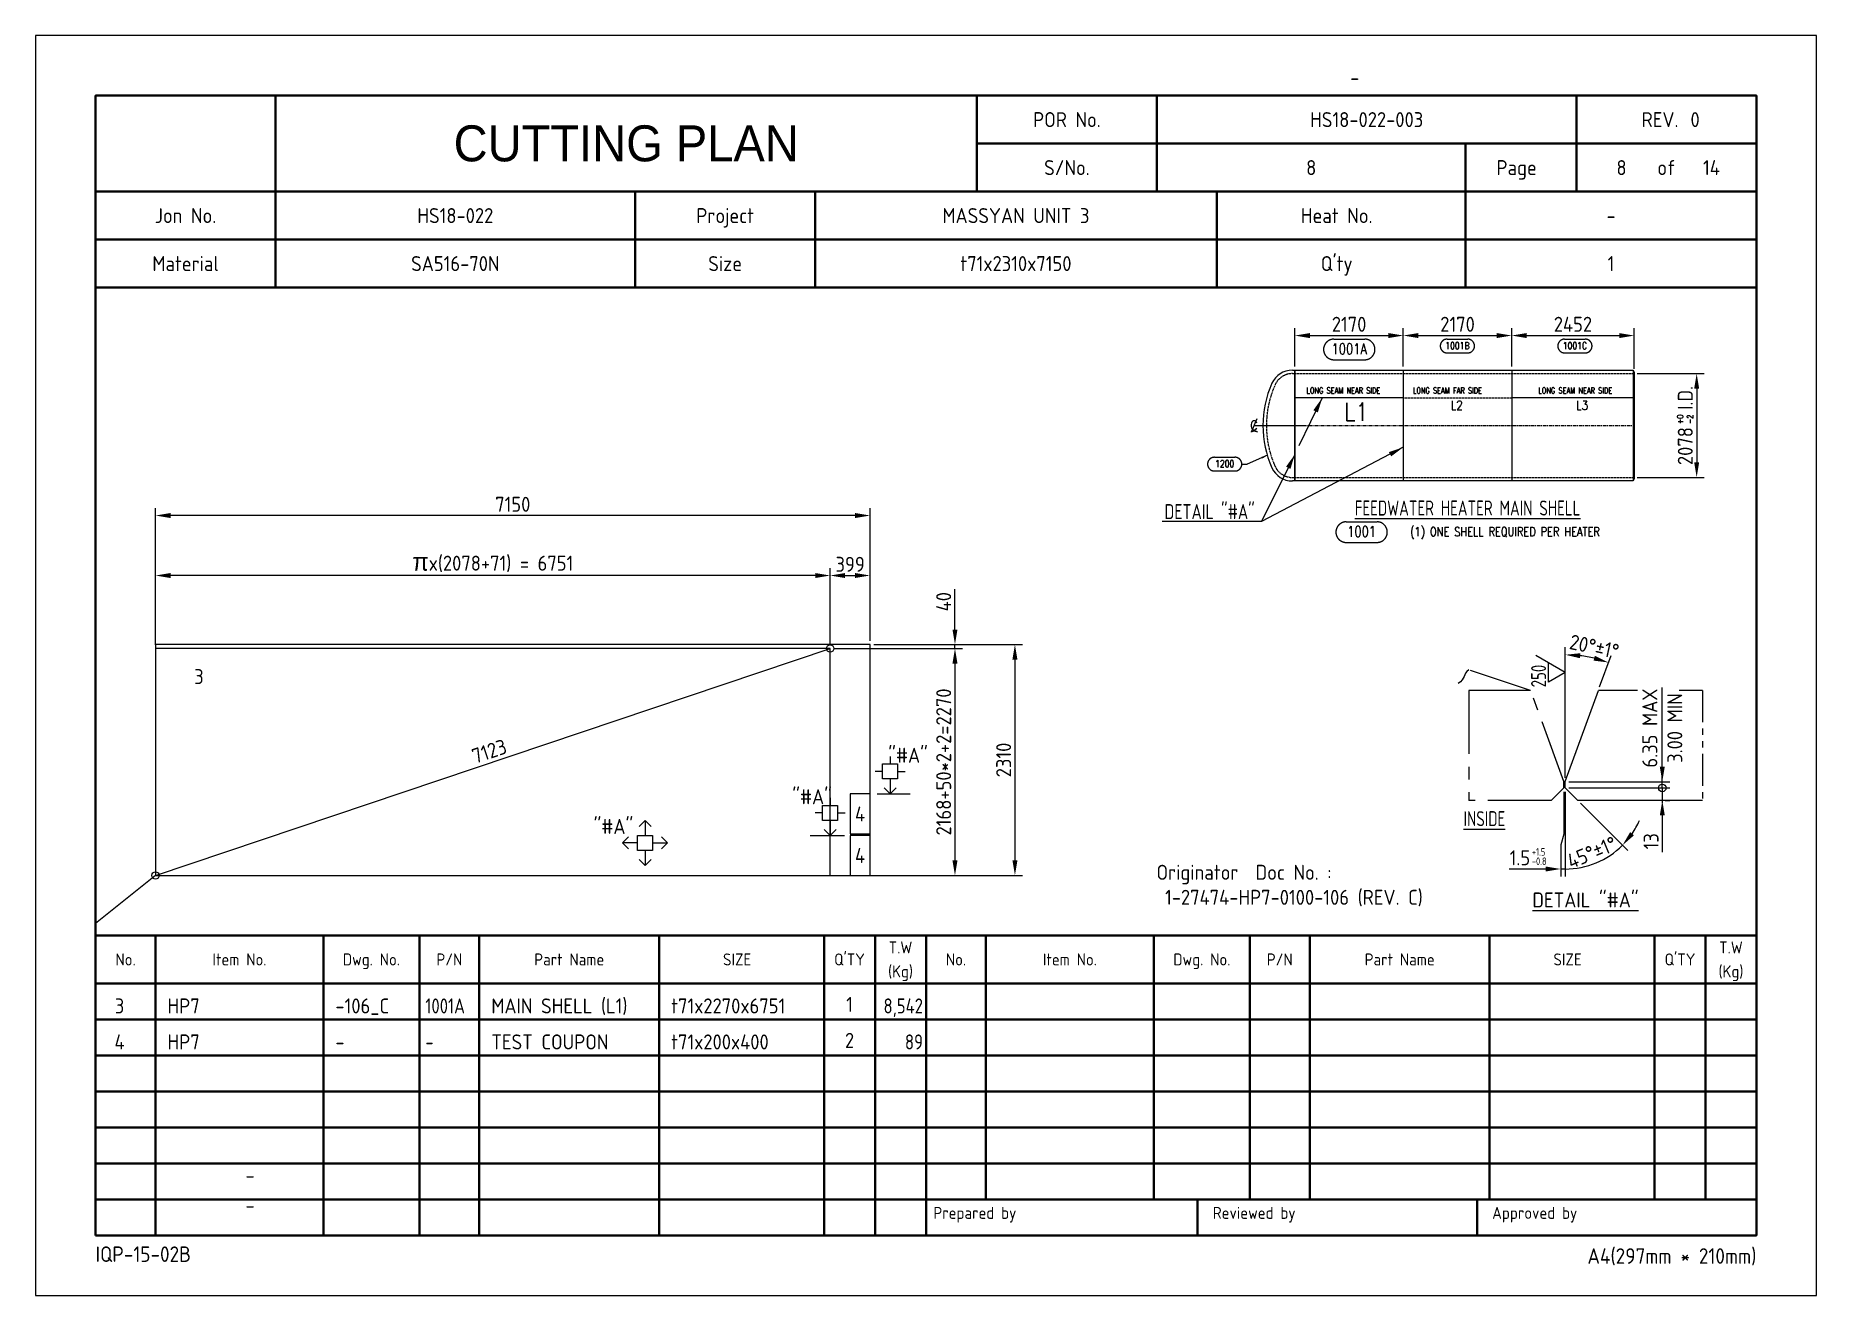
# Model space of a CAD drawing. Header units: millimetres. Extents: x -47360 to 661737, y -45870 to 354580.
# Drawn here: x 40000 to 57820, y 60000 to 72600 of the extents above; entities that cross this region are included whole.
import ezdxf
from ezdxf.enums import TextEntityAlignment as Align

# ---------------------------------------------------------------- set-up
doc = ezdxf.new("R2010")
doc.units = ezdxf.units.MM
doc.header["$LTSCALE"] = 10
for name, pattern in [('CENTER', [2, 1.25, -0.25, 0.25, -0.25]), ('CONT', [1, 1, 0]), ('DASHED', [0.75, 0.5, -0.25]), ('PHANTOM', [63.5, 31.75, -6.35, 6.35, -6.35, 6.35, -6.35])]:
    doc.linetypes.add(name, pattern=pattern)
for name, color, linetype in [('03_1  071x6751.28261256447x2270', 7, 'Continuous'), ('04_6  071x400x200', 7, 'Continuous'), ('11', 2, 'Continuous'), ('12', 1, 'CENTER'), ('12_Ejes principales', 1, 'CENTER'), ('13', 4, 'PHANTOM'), ('14', 3, 'DASHED'), ('15', 7, 'Continuous'), ('GEN-ANN', 7, 'CONT'), ('GEN-TXT', 7, 'CONT'), ('N08_1  071x7150x2310', 7, 'Continuous'), ('T', 2, 'Continuous')]:
    doc.layers.add(name, color=color, linetype=linetype)
doc.layers.add('PAGE', color=9, linetype='Continuous', plot=False)
doc.layers.add('TITLE', color=15, linetype='Continuous', lineweight=40)
doc.styles.add('FRACTION', font='romans.shx', dxfattribs={"bigfont": 'FRACTION.shx'})
doc.styles.add('SIMPLEX', font='romans.shx', dxfattribs={"width": 0.8})
doc.styles.get("Standard").update_dxf_attribs({"font": 'isocp2.shx', "bigfont": 'whgtxt.shx'})
doc.dimstyles.new('ISO-25', dxfattribs={"dimscale": 60, "dimtxt": 2.5, "dimasz": 2.5, "dimexe": 1.25, "dimexo": 0.625, "dimtad": 1, "dimdec": 0, "dimdsep": 46, "dimtxsty": 'Standard', "dimcen": 2.5, "dimclrt": 2, "dimadec": 0, "dimazin": 0, "dimtfac": 1, "dimtdec": 0, "dimtmove": 0, "dimatfit": 3, "dimfxl": 1, "dimarcsym": 0})
doc.dimstyles.new('ISO-25 x2', dxfattribs={"dimscale": 60, "dimtxt": 2.5, "dimasz": 2.5, "dimexe": 1.25, "dimexo": 0.625, "dimtad": 1, "dimdec": 0, "dimlfac": 2, "dimdsep": 46, "dimtxsty": 'Standard', "dimcen": 2.5, "dimclrt": 2, "dimadec": 0, "dimazin": 0, "dimtfac": 1, "dimtdec": 0, "dimtmove": 0, "dimatfit": 3, "dimfxl": 1, "dimarcsym": 0})
doc.dimstyles.get("Standard").update_dxf_attribs({"dimtxt": 1, "dimasz": 1, "dimexe": 1, "dimexo": 1, "dimgap": 1, "dimtad": 1, "dimtxsty": 'Standard', "dimcen": 2.5, "dimadec": 0, "dimazin": 0, "dimtfac": 1, "dimtmove": 0, "dimatfit": 3, "dimfxl": 1, "dimarcsym": 0})

msp = doc.modelspace()

# ---------------------------------------------------------------- texts
at = {"color": 2}
for s, height, width, p in [('DETAIL "#A"', 150, 0.85, (51296.15, 67764.22)), ('%%UFEEDWATER HEATER MAIN SHELL', 150, 0.8, (53200, 67800)), ('+1.5', 75, 0.8, (54972.74, 64398.07)), ('-0.8', 75, 0.8, (54972.74, 64304.8))]:
    msp.add_text(s, height=height, dxfattribs=dict(at, width=width)).set_placement(p)
at = {"color": 2, "width": 0.8}
msp.add_text('250', height=150, rotation=90, dxfattribs=at).set_placement((55115.22, 66081.86))
msp.add_text('%%UINSIDE', height=150, dxfattribs=at).set_placement((54498.06, 64768.1), align=Align.MIDDLE_CENTER)
at = {"color": 2}
msp.add_text('%%UDETAIL "#A"', height=150, dxfattribs=at).set_placement((54978.06, 63879.86))
at = {"color": 2, "char_height": 150, "attachment_point": 5}
for s, insert, rotation in [('6.35 MAX\\P3.00 MIN', (56278.41, 65673.99), 90), ('45°%%P1%%D', (55573.65, 64430.13), 22.5)]:
    msp.add_mtext(s, dxfattribs=dict(at, insert=insert, rotation=rotation))
at = {"color": 2, "insert": (54853.49, 64377.01), "char_height": 150, "attachment_point": 5}
msp.add_mtext('1.5', dxfattribs=at)
at = {"layer": '11', "color": 3, "style": 'SIMPLEX', "width": 0.85}
msp.add_text('L1', height=180, dxfattribs=at).set_placement((53095.91, 68747.84, 70960545.69))
at = {"layer": '11', "style": 'SIMPLEX', "width": 0.85}
for s, p in [('L2', (54161.1, 68857.52, 70960545.69)), ('L3', (55415.28, 68857.52, 70960545.69))]:
    msp.add_text(s, height=90, dxfattribs=at).set_placement(p)
at = {"layer": '15', "style": 'SIMPLEX', "width": 0.8}
for s, p in [('LONG SEAM NEAR SIDE', (52717.12, 69020.66, 70960545.69)), ('LONG SEAM FAR SIDE', (53782.31, 69020.66, 70960545.69)), ('LONG SEAM NEAR SIDE', (55037.5, 69020.66, 70960545.69))]:
    msp.add_text(s, height=60, dxfattribs=at).set_placement(p)
for s, p in [('+0', (56486.87, 68715.04)), ('-2', (56586.87, 68715.04))]:
    msp.add_text(s, height=60, rotation=90, dxfattribs=at).set_placement(p)
at = {"layer": '15', "color": 2, "style": 'SIMPLEX', "width": 0.8}
msp.add_text('(1) ONE SHELL REQUIRED PER HEATER', height=90, dxfattribs=at).set_placement((54703.66, 67638.7, -70960545.69), align=Align.MIDDLE_CENTER)
at = {"layer": 'T'}
for s, p in [('3', (41634.58, 66114.23)), ('3', (40840, 62820)), ('4', (40840, 62460))]:
    msp.add_text(s, height=150, dxfattribs=at).set_placement(p, align=Align.CENTER)
for s, p in [('"#A"', (48730.19, 65402)), ('"#A"', (47769.81, 64987)), ('4', (48250, 64815)), ('"#A"', (45781.8, 64689.9)), ('4', (48250, 64400))]:
    msp.add_text(s, height=150, dxfattribs=at).set_placement(p, align=Align.MIDDLE_CENTER)
for s, p in [('HP7', (41320, 62820)), ('-106_C', (43000, 62820)), ('MAIN SHELL (L1)', (44560, 62820)), ('t71x2270x6751', (46360, 62820)), ('HP7', (41320, 62460)), ('TEST COUPON', (44560, 62460)), ('t71x200x400', (46360, 62460)), ('-', (43000, 62460))]:
    msp.add_text(s, height=150, dxfattribs=at).set_placement(p)
at = {"layer": 'T', "width": 0.9}
for s, p in [('1001A', (43900, 62820)), ('-', (43900, 62460))]:
    msp.add_text(s, height=150, dxfattribs=at).set_placement(p)
at = {"layer": 'T'}
for s, p in [('1', (48145, 62910)), ('2', (48145, 62550))]:
    msp.add_text(s, height=150, dxfattribs=at).set_placement(p, align=Align.MIDDLE)
at = {"layer": 'T', "width": 0.9}
for s, p in [('8,542', (48880, 62820)), ('89', (48880, 62460))]:
    msp.add_text(s, height=150, dxfattribs=at).set_placement(p, align=Align.RIGHT)
at = {"layer": 'T', "insert": (51216.31, 64306.42), "char_height": 150, "width": 3304.3281, "attachment_point": 1}
msp.add_mtext('Originator  Doc No. : \\P 1-27474-HP7-0100-106 (REV. C)', dxfattribs=at)

# ---------------------------------------------------------------- blocks, each defined once
blk = doc.blocks.new('CP00')
at = {"layer": 'PAGE'}
blk.add_line((20, 70), (10, 62), dxfattribs=at)
blk.add_lwpolyline([(0, 0), (297, 0), (297, 210), (0, 210)], close=True, dxfattribs=at)
at = {"layer": 'TITLE'}
for p, q in [((40, 184), (40, 200)), ((157, 184), (157, 200)), ((10, 184), (287, 184)), ((10, 168), (287, 168)), ((10, 60), (287, 60)), ((148.5, 16), (287, 16))]:
    blk.add_line(p, q, dxfattribs=at)
at = {"layer": 'TITLE', "color": 8}
for p, q in [((187, 184), (187, 200)), ((257, 184), (257, 192)), ((40, 168), (40, 184)), ((130, 168), (130, 184)), ((238.5, 168), (238.5, 184)), ((10, 176), (287, 176)), ((20, 10), (20, 60)), ((48, 10), (48, 60)), ((64, 10), (64, 60)), ((74, 10), (74, 60)), ((104, 10), (104, 60)), ((131.5, 10), (131.5, 60)), ((140, 10), (140, 60)), ((158.5, 16), (158.5, 60)), ((186.5, 16), (186.5, 60)), ((202.5, 16), (202.5, 60)), ((212.5, 16), (212.5, 60)), ((242.5, 16), (242.5, 60)), ((270, 16), (270, 60)), ((278.5, 16), (278.5, 60)), ((10, 52), (287, 52)), ((10, 46), (287, 46)), ((10, 40), (287, 40)), ((10, 34), (287, 34)), ((10, 28), (287, 28)), ((10, 22), (287, 22)), ((10, 16), (148.5, 16)), ((193.8, 16), (193.8, 10)), ((240.4, 16), (240.4, 10))]:
    blk.add_line(p, q, dxfattribs=at)
at = {"layer": 'TITLE', "color": 9}
for p, q in [((257, 192), (257, 200)), ((157, 192), (287, 192)), ((238.5, 184), (238.5, 192)), ((100, 168), (100, 184)), ((197, 168), (197, 184)), ((148.5, 10), (148.5, 60))]:
    blk.add_line(p, q, dxfattribs=at)
at = {"layer": 'TITLE', "color": 15}
blk.add_lwpolyline([(10, 10), (287, 10), (287, 200), (10, 200)], close=True, dxfattribs=at)
at = {"layer": 'PAGE', "color": 2}
blk.add_attdef('ATT_NESTINGPLANNO', text='', height=2.5, dxfattribs=at).set_placement((220, 203), align=Align.MIDDLE_CENTER)
for tag, p in [('ATT_OWNERITEMNO', (35, 7.09)), ('ATT_PARTNAME', (35, 2.09))]:
    blk.add_attdef(tag, text='', height=2.5, dxfattribs=at).set_placement(p, align=Align.MIDDLE_LEFT)
at = {"layer": 'TITLE', "color": 2}
for s, height, p in [('POR No.', 2.5, (172, 196)), ('S/No.', 2.5, (172, 188)), ('Page', 2.5, (247, 188)), ('of', 2.5, (272, 188)), ('Jon No.', 2.5, (25, 180)), ('Project', 2.5, (115, 180)), ('Heat No.', 2.5, (217, 180)), ('-', 2.5, (262.75, 180)), ('Material', 2.5, (25, 172)), ('Size', 2.5, (115, 172)), ("Q'ty", 2.5, (217, 172)), ('No.', 2, (15, 56)), ('Item No.', 2, (34, 56)), ('Dwg. No.', 2, (56, 56)), ('P/N', 2, (69, 56)), ('Part Name', 2, (89, 56)), ('SIZE', 2, (117, 56)), ("Q'TY", 2, (135.75, 56)), ('T.W', 2, (144.25, 58)), ('No.', 2, (153.5, 56)), ('Item No.', 2, (172.5, 56)), ('Dwg. No.', 2, (194.5, 56)), ('P/N', 2, (207.5, 56)), ('Part Name', 2, (227.5, 56)), ('SIZE', 2, (255.5, 56)), ("Q'TY", 2, (274.25, 56)), ('T.W', 2, (282.75, 58)), ('(Kg)', 2, (144.25, 54)), ('(Kg)', 2, (282.75, 54))]:
    blk.add_text(s, height=height, dxfattribs=at).set_placement(p, align=Align.MIDDLE_CENTER)
blk.add_text('REV.', height=2.5, dxfattribs=at).set_placement((274, 196), align=Align.MIDDLE_RIGHT)
blk.add_text('0', height=2.5, dxfattribs=at).set_placement((276, 196), align=Align.MIDDLE_LEFT)
for s, height, p in [('Prepared by', 2, (149.73, 12.75)), ('Reviewed by', 2, (196.33, 12.75)), ('Approved by', 2, (242.93, 12.75)), ('IQP-15-02B', 2.594, (10, 5.57))]:
    blk.add_text(s, height=height, dxfattribs=at).set_placement(p)
blk.add_text('A4(297mm * 210mm)', height=2.5936, dxfattribs=at).set_placement((287, 5.26), align=Align.RIGHT)
at = {"layer": 'TITLE', "color": 3, "insert": (98.5, 192), "char_height": 6, "width": 59.896, "attachment_point": 5}
blk.add_mtext('{\\fHYHeadLine-Medium|b0|i0|c129|p18;CUTTING PLAN}', dxfattribs=at)
at = {"layer": 'TITLE', "color": 2}
for tag, height, p in [('ATT_PORNO', 2.5, (222, 196)), ('ATT_CUTTINGPLANNO', 2.5, (212.75, 188)), ('ATT_PAGENO', 2.5, (264.5, 188)), ('ATT_PAGESUBTOTAL', 2.5, (279.5, 188)), ('ATT_WONO', 2.5, (70, 180)), ('ATT_PROJECT', 2.5, (163.5, 180)), ('ATT_PORWEIGHT', 2, (278.5, 89)), ('ATT_NETWEIGHT', 2, (278.5, 83)), ('ATT_SAVEWEIGHT', 2, (278.5, 77)), ('ATT_SCRAPWEIGHT', 2, (278.5, 71)), ('ATT_CUTTING', 2, (278.5, 65))]:
    blk.add_attdef(tag, text='', height=height, dxfattribs=at).set_placement(p, align=Align.MIDDLE_CENTER)
at = {"layer": 'TITLE', "color": 3}
for tag, p in [('ATT_MATERIAL', (70, 172)), ('ATT_SIZE', (163.5, 172)), ('ATT_QTY', (262.75, 172))]:
    blk.add_attdef(tag, text='', height=2.5, dxfattribs=at).set_placement(p, align=Align.MIDDLE_CENTER)
blk = doc.blocks.new('*D124')
at = {"color": 0, "lineweight": -2, "transparency": 16777216}
for p, q in [((41200, 66507), (41200, 67275)), ((47801, 67200), (41350, 67200)), ((47951, 66507), (47951, 67275))]:
    blk.add_line(p, q, dxfattribs=at)
at = {"color": 0, "transparency": 16777216}
for points in [[(41350, 67225), (41350, 67175), (41200, 67200)], [(47801, 67225), (47801, 67175), (47951, 67200)]]:
    blk.add_solid(points, dxfattribs=at)
at = {"layer": 'Defpoints', "color": 0, "transparency": 16777216}
for p in [(41200, 67200), (41200, 66470), (47951, 66470)]:
    blk.add_point(p, dxfattribs=at)
at = {"color": 2, "transparency": 16777216, "insert": (44576, 67331), "char_height": 150, "attachment_point": 5}
blk.add_mtext('{\\fGulim|b0|i0|c129|p50;\\H1.2x;π\\Fisocp2,whgtxt|c129;\\H0.83333x;x(2078+71) = 6751}', dxfattribs=at)
blk = doc.blocks.new('*D125')
at = {"color": 0, "lineweight": -2, "transparency": 16777216}
for p, q in [((47951, 66507), (47951, 67275)), ((48101, 67200), (48200, 67200)), ((48350, 66547), (48350, 67275))]:
    blk.add_line(p, q, dxfattribs=at)
at = {"color": 0, "transparency": 16777216}
for points in [[(48101, 67225), (48101, 67175), (47951, 67200)], [(48200, 67225), (48200, 67175), (48350, 67200)]]:
    blk.add_solid(points, dxfattribs=at)
at = {"layer": 'Defpoints', "color": 0, "transparency": 16777216}
for p in [(48350, 67200), (47951, 66470), (48350, 66510)]:
    blk.add_point(p, dxfattribs=at)
at = {"color": 2, "transparency": 16777216, "insert": (48151, 67312), "char_height": 150, "attachment_point": 5}
blk.add_mtext('399', dxfattribs=at)
blk = doc.blocks.new('*D126')
at = {"color": 0, "lineweight": -2, "transparency": 16777216}
for p, q in [((47989, 66470), (49275, 66470)), ((49200, 66320), (49200, 64350)), ((47989, 64200), (49275, 64200))]:
    blk.add_line(p, q, dxfattribs=at)
at = {"color": 0, "transparency": 16777216}
for points in [[(49175, 66320), (49225, 66320), (49200, 66470)], [(49175, 64350), (49225, 64350), (49200, 64200)]]:
    blk.add_solid(points, dxfattribs=at)
at = {"layer": 'Defpoints', "color": 0, "transparency": 16777216}
for p in [(47951, 66470), (47951, 64200), (49200, 64200)]:
    blk.add_point(p, dxfattribs=at)
at = {"color": 2, "transparency": 16777216, "insert": (49087, 65335), "char_height": 150, "attachment_point": 5, "rotation": 90}
blk.add_mtext('2168+50*2+2=2270', dxfattribs=at)
blk = doc.blocks.new('*D127')
at = {"color": 0, "lineweight": -2, "transparency": 16777216}
for p, q in [((49200, 66660), (49200, 67065)), ((47989, 66470), (49275, 66470)), ((48388, 66510), (49275, 66510)), ((49200, 66470), (49200, 66510)), ((49200, 66320), (49200, 66170))]:
    blk.add_line(p, q, dxfattribs=at)
at = {"color": 0, "transparency": 16777216}
for points in [[(49175, 66660), (49225, 66660), (49200, 66510)], [(49175, 66320), (49225, 66320), (49200, 66470)]]:
    blk.add_solid(points, dxfattribs=at)
at = {"layer": 'Defpoints', "color": 0, "transparency": 16777216}
for p in [(47951, 66470), (48350, 66510), (49200, 66510)]:
    blk.add_point(p, dxfattribs=at)
at = {"color": 2, "transparency": 16777216, "insert": (49087, 66938), "char_height": 150, "attachment_point": 5, "rotation": 90}
blk.add_mtext('40', dxfattribs=at)
blk = doc.blocks.new('*D128')
at = {"color": 0, "lineweight": -2, "transparency": 16777216}
for p, q in [((48388, 66510), (49875, 66510)), ((49800, 66360), (49800, 64350)), ((48388, 64200), (49875, 64200))]:
    blk.add_line(p, q, dxfattribs=at)
at = {"color": 0, "transparency": 16777216}
for points in [[(49775, 66360), (49825, 66360), (49800, 66510)], [(49775, 64350), (49825, 64350), (49800, 64200)]]:
    blk.add_solid(points, dxfattribs=at)
at = {"layer": 'Defpoints', "color": 0, "transparency": 16777216}
for p in [(48350, 66510), (48350, 64200), (49800, 64200)]:
    blk.add_point(p, dxfattribs=at)
at = {"color": 2, "transparency": 16777216, "insert": (49687, 65355), "char_height": 150, "attachment_point": 5, "rotation": 90}
blk.add_mtext('2310', dxfattribs=at)
blk = doc.blocks.new('_Small')
at = {"color": 0, "linetype": 'ByBlock', "lineweight": -2}
blk.add_circle((0, 0), 0.25, dxfattribs=at)
blk = doc.blocks.new('*D131')
at = {"color": 0, "lineweight": -2, "transparency": 16777216}
blk.add_line((41200, 64200), (47951, 66470), dxfattribs=at)
at = {"layer": 'Defpoints', "color": 0, "transparency": 16777216}
for p in [(47951, 66470), (47951, 66470), (41200, 64200)]:
    blk.add_point(p, dxfattribs=at)
at = {"color": 0, "lineweight": -2, "transparency": 16777216, "xscale": 150, "yscale": 150, "zscale": 150}
for p, rotation in [((47951, 66470), 18.58431277206989), ((41200, 64200), 198.5843127720699)]:
    blk.add_blockref('_Small', p, dxfattribs=dict(at, rotation=rotation))
at = {"color": 2, "transparency": 16777216, "insert": (44540, 65442), "char_height": 150, "attachment_point": 5, "rotation": 18.5843}
blk.add_mtext('7123', dxfattribs=at)
blk = doc.blocks.new('*D133')
at = {"color": 0, "lineweight": -2, "transparency": 16777216}
for p, q in [((41200, 66547.5), (41200, 67875)), ((48200, 67800), (41350, 67800)), ((48350, 66547.5), (48350, 67875))]:
    blk.add_line(p, q, dxfattribs=at)
at = {"color": 0, "transparency": 16777216}
for points in [[(41350, 67825), (41350, 67775), (41200, 67800)], [(48200, 67825), (48200, 67775), (48350, 67800)]]:
    blk.add_solid(points, dxfattribs=at)
at = {"layer": 'Defpoints', "color": 0, "transparency": 16777216}
for p in [(41200, 67800), (41200, 66510), (48350, 66510)]:
    blk.add_point(p, dxfattribs=at)
at = {"color": 2, "transparency": 16777216, "insert": (44775, 67912.5), "char_height": 150, "attachment_point": 5}
blk.add_mtext('7150', dxfattribs=at)
blk = doc.blocks.new('$CL')
at = {"layer": 'GEN-TXT', "color": 2, "linetype": 'CONT'}
blk.add_line((0.031, 0.069), (-0.031, -0.069), dxfattribs=at)
blk.add_arc((0.003, -0.131), 0.0703, 61.7604, 118.2396, dxfattribs=at)
at = {"layer": 'GEN-TXT', "color": 2, "linetype": 'CONT', "style": 'FRACTION'}
blk.add_text('C', height=0.0938, dxfattribs=at).set_placement((0, 0), align=Align.MIDDLE)
blk = doc.blocks.new('$PNBR')
at = {"layer": 'GEN-ANN', "color": 7, "linetype": 'CONT'}
for p, q in [((0.125, 0.125), (0.5, 0.125)), ((0.125, -0.125), (0.5, -0.125))]:
    blk.add_line(p, q, dxfattribs=at)
for centre, start, end in [((0.125, 0), 90, 270), ((0.5, 0), 270, 90)]:
    blk.add_arc(centre, 0.125, start, end, dxfattribs=at)
at = {"layer": 'GEN-ANN', "color": 7, "linetype": 'CONT', "style": 'FRACTION'}
blk.add_attdef('PNB', text='', height=0.0938, dxfattribs=at).set_placement((0.313, -0.046), align=Align.CENTER)
blk = doc.blocks.new('*D220')
at = {"color": 0, "lineweight": -2, "transparency": 16777216}
for p, q in [((52601, 69292), (52601, 69675)), ((52751, 69600), (53536, 69600)), ((53686, 69292), (53686, 69675))]:
    blk.add_line(p, q, dxfattribs=at)
at = {"color": 0, "transparency": 16777216}
for points in [[(52751, 69625), (52751, 69575), (52601, 69600)], [(53536, 69625), (53536, 69575), (53686, 69600)]]:
    blk.add_solid(points, dxfattribs=at)
at = {"layer": 'Defpoints', "color": 0, "transparency": 16777216}
for p in [(53686, 69600), (52601, 69254), (53686, 69254)]:
    blk.add_point(p, dxfattribs=at)
at = {"color": 2, "transparency": 16777216, "insert": (53144, 69713), "char_height": 150, "attachment_point": 5}
blk.add_mtext('2170', dxfattribs=at)
blk = doc.blocks.new('*D221')
at = {"color": 0, "lineweight": -2, "transparency": 16777216}
for p, q in [((53686, 69292), (53686, 69675)), ((53836, 69600), (54621, 69600)), ((54771, 69292), (54771, 69675))]:
    blk.add_line(p, q, dxfattribs=at)
at = {"color": 0, "transparency": 16777216}
for points in [[(53836, 69625), (53836, 69575), (53686, 69600)], [(54621, 69625), (54621, 69575), (54771, 69600)]]:
    blk.add_solid(points, dxfattribs=at)
at = {"layer": 'Defpoints', "color": 0, "transparency": 16777216}
for p in [(54771, 69600), (53686, 69254), (54771, 69254)]:
    blk.add_point(p, dxfattribs=at)
at = {"color": 2, "transparency": 16777216, "insert": (54229, 69713), "char_height": 150, "attachment_point": 5}
blk.add_mtext('2170', dxfattribs=at)
blk = doc.blocks.new('*D222')
at = {"color": 0, "lineweight": -2, "transparency": 16777216}
for p, q in [((54771, 69292), (54771, 69675)), ((54921, 69600), (55847, 69600)), ((55997, 69267), (55997, 69675))]:
    blk.add_line(p, q, dxfattribs=at)
at = {"color": 0, "transparency": 16777216}
for points in [[(54921, 69625), (54921, 69575), (54771, 69600)], [(55847, 69625), (55847, 69575), (55997, 69600)]]:
    blk.add_solid(points, dxfattribs=at)
at = {"layer": 'Defpoints', "color": 0, "transparency": 16777216}
for p in [(55997, 69600), (54771, 69255), (55997, 69229)]:
    blk.add_point(p, dxfattribs=at)
at = {"color": 2, "transparency": 16777216, "insert": (55384, 69713), "char_height": 150, "attachment_point": 5}
blk.add_mtext('2452', dxfattribs=at)
blk = doc.blocks.new('*D223')
at = {"color": 0, "lineweight": -2, "transparency": 16777216}
for p, q in [((56028, 69220), (56697, 69220)), ((56622, 69070), (56622, 68331)), ((56028, 68181), (56697, 68181))]:
    blk.add_line(p, q, dxfattribs=at)
at = {"color": 0, "transparency": 16777216}
for points in [[(56597, 69070), (56647, 69070), (56622, 69220)], [(56597, 68331), (56647, 68331), (56622, 68181)]]:
    blk.add_solid(points, dxfattribs=at)
at = {"layer": 'Defpoints', "color": 0, "transparency": 16777216}
for p in [(55991, 69220), (55991, 68181), (56622, 68181)]:
    blk.add_point(p, dxfattribs=at)
at = {"color": 2, "transparency": 16777216, "insert": (56508, 68700), "char_height": 150, "attachment_point": 5, "rotation": 90}
blk.add_mtext('2078  I.D.', dxfattribs=at)
blk = doc.blocks.new('*D231')
at = {"color": 0, "lineweight": -2, "transparency": 16777216}
for p, q in [((56278, 65288), (56278, 65438)), ((55344, 65138), (56353, 65138)), ((55344, 65075), (56353, 65075)), ((56278, 65075), (56278, 65138)), ((56278, 65075), (56278, 64925))]:
    blk.add_line(p, q, dxfattribs=at)
at = {"color": 0, "transparency": 16777216}
blk.add_solid([(56253, 65288), (56303, 65288), (56278, 65138)], dxfattribs=at)
at = {"layer": 'Defpoints', "color": 0, "transparency": 16777216}
for p in [(55307, 65138), (55307, 65075), (56278, 65138)]:
    blk.add_point(p, dxfattribs=at)
at = {"color": 0, "lineweight": -2, "transparency": 16777216, "xscale": 150, "yscale": 150, "zscale": 150, "rotation": 90}
blk.add_blockref('_Small', (56278, 65075), dxfattribs=at)
blk = doc.blocks.new('*D232')
at = {"color": 0, "lineweight": -2, "transparency": 16777216}
for p, q in [((56278, 65075), (56278, 65225)), ((55344, 65075), (56353, 65075)), ((56278, 65075), (56278, 64950)), ((56308, 64950), (56353, 64950)), ((56278, 64800), (56278, 64434))]:
    blk.add_line(p, q, dxfattribs=at)
at = {"color": 0, "transparency": 16777216}
blk.add_solid([(56253, 64800), (56303, 64800), (56278, 64950)], dxfattribs=at)
at = {"layer": 'Defpoints', "color": 0, "transparency": 16777216}
for p in [(55307, 65075), (56271, 64950), (56278, 64950)]:
    blk.add_point(p, dxfattribs=at)
at = {"color": 2, "transparency": 16777216, "insert": (56166, 64542), "char_height": 150, "attachment_point": 5, "rotation": 90}
blk.add_mtext('13', dxfattribs=at)
blk = doc.blocks.new('_None')
blk = doc.blocks.new('*D233')
at = {"color": 0, "lineweight": -2, "transparency": 16777216}
for p, q in [((55307, 65176), (55307, 66482)), ((55651, 66085), (55766, 66401))]:
    blk.add_line(p, q, dxfattribs=at)
blk.add_arc((55307, 65138), 1269, 76.7786, 83.2214, dxfattribs=at)
at = {"color": 0, "transparency": 16777216}
for points in [[(55455, 66373), (55458, 66423), (55307, 66407)], [(55604, 66397), (55590, 66349), (55740, 66330)]]:
    blk.add_solid(points, dxfattribs=at)
at = {"layer": 'Defpoints', "color": 0, "transparency": 16777216}
for p in [(55454, 66398), (55638, 66050), (55307, 65138), (55307, 65138), (55307, 65075)]:
    blk.add_point(p, dxfattribs=at)
at = {"color": 2, "transparency": 16777216, "insert": (55598, 66488), "char_height": 150, "attachment_point": 5, "rotation": 347.8243}
blk.add_mtext('20°%%P1%%D', dxfattribs=at)

# ---------------------------------------------------------------- dimensions: what is measured, and where the dimension line sits
dim = msp.add_linear_dim(base=(53686.2, 69600), p1=(52601.2, 69254.5), p2=(53686.2, 69254.5), dimstyle='ISO-25 x2')
dim.commit()
dim.dimension.update_dxf_attribs({"geometry": '*D220', "text_midpoint": (53143.61, 69600), "dimtype": 160})
for base, p1, p2, dimstyle, picture, middle in [((54771.2, 69600), (53686.2, 69254.5), (54771.2, 69254.5), 'ISO-25 x2', '*D221', (54228.7, 69712.51)), ((55997.31, 69600), (54771.2, 69254.5), (55997.31, 69229.02), 'ISO-25 x2', '*D222', (55384.25, 69712.51)), ((41200, 67800), (48350, 66510), (41200, 66510), 'ISO-25', '*D133', (44775, 67912.5)), ((48350, 67200), (47951.28, 66470), (48350, 66510), 'ISO-25', '*D125', (48150.64, 67312.5))]:
    dim = msp.add_linear_dim(base=base, p1=p1, p2=p2, dimstyle=dimstyle)
    dim.commit()
    dim.dimension.update_dxf_attribs({"geometry": picture, "text_midpoint": middle})
for base, p1, p2, text, dimstyle, picture, middle in [((56621.7, 68180.5), (55990.96, 69219.5), (55990.96, 68180.5), '<>  I.D.', 'ISO-25 x2', '*D223', (56508.16, 68700)), ((49200, 64200), (47951.28, 66470), (47951.28, 64200), '2168+50*2+2=<>', 'ISO-25', '*D126', (49087.49, 65335))]:
    dim = msp.add_linear_dim(base=base, p1=p1, p2=p2, angle=90, text=text, dimstyle=dimstyle)
    dim.commit()
    dim.dimension.update_dxf_attribs({"geometry": picture, "text_midpoint": middle})
dim = msp.add_linear_dim(base=(41200, 67200), p1=(47951.28, 66470), p2=(41200, 66470), text='{\\fGulim|b0|i0|c129|p50;\\H1.2x;π\\Fisocp2,whgtxt|c129;\\H0.83333x;x(2078+71) = <>}', dimstyle='ISO-25')
dim.commit()
dim.dimension.update_dxf_attribs({"geometry": '*D124', "text_midpoint": (44575.64, 67331.25)})
for base, p1, p2, picture, middle in [((49200, 66510), (47951.28, 66470), (48350, 66510), '*D127', (49087.5, 66937.56)), ((49800, 64200), (48350, 66510), (48350, 64200), '*D128', (49687.49, 65355))]:
    dim = msp.add_linear_dim(base=base, p1=p1, p2=p2, angle=90, dimstyle='ISO-25')
    dim.commit()
    dim.dimension.update_dxf_attribs({"geometry": picture, "text_midpoint": middle})
dim = msp.add_angular_dim_2l(base=(55453.88, 66398.38), line1=((55306.6, 65138.36), (55638.36, 66049.86)), line2=((55306.6, 65074.86), (55306.6, 65138.36)), text='<>%%P1%%D', dimstyle='ISO-25')
dim.commit()
dim.dimension.update_dxf_attribs({"geometry": '*D233', "text_midpoint": (55574.16, 66378.42), "dimtype": 162})
dim = msp.add_aligned_dim(p1=(41200, 64200), p2=(47951.28, 66470), distance=0, dimstyle='ISO-25', override={"dimblk1": 'Small', "dimblk2": 'Small', "dimsah": 1, "dimse1": 1, "dimse2": 1})
dim.commit()
dim.dimension.update_dxf_attribs({"geometry": '*D131', "text_midpoint": (44539.78, 65441.65)})
for base, p2, text, override, picture, middle in [((56278.41, 65138.36), (55306.6, 65138.36), ' ', {"dimblk1": 'Small', "dimsah": 1}, '*D231', (56278.41, 65106.61)), ((56278.41, 64949.86), (56270.86, 64949.86), '13', {"dimblk1": 'None', "dimsah": 1}, '*D232', (56165.91, 64541.75))]:
    dim = msp.add_linear_dim(base=base, p1=(55306.6, 65074.86), p2=p2, angle=90, text=text, dimstyle='ISO-25', override=override)
    dim.commit()
    dim.dimension.update_dxf_attribs({"geometry": picture, "text_midpoint": middle})

# ---------------------------------------------------------------- linework, layer by layer
for p, q in [((56278.41, 65438.36), (56278.41, 66078.61)), ((48420.47, 65015), (48750.23, 65015)), ((55291.6, 65037.36), (55291.6, 64613.44)), ((55306.6, 65037.36), (55306.6, 64189.51)), ((55458.12, 64923.34), (55932.63, 64448.82)), ((47749.77, 64600), (48095.05, 64600)), ((55291.6, 64613.44), (55261.6, 64506.44)), ((55261.6, 64506.44), (55261.6, 64189.51)), ((55111.6, 64264.51), (54745.39, 64264.51)), ((55306.6, 64264.51), (55261.6, 64264.51))]:
    msp.add_line(p, q)
for start, end in [(325.621043, 336.242086), (270, 315)]:
    msp.add_arc((55306.6, 65074.86), 810.34, start, end)
for points in [[(55994.63, 64601.32), (55956.16, 64633.25), (55879.6, 64501.86)], [(55111.6, 64289.51), (55111.6, 64239.51), (55261.6, 64264.51)]]:
    msp.add_solid(points)
at = {"layer": '03_1  071x6751.28261256447x2270'}
msp.add_lwpolyline([(47951.28, 64200), (47951.28, 66470), (41200, 66470), (41200, 64200)], close=True, dxfattribs=at)
at = {"layer": '04_6  071x400x200'}
for points in [[(48350, 65015), (48150, 65015), (48150, 64615), (48350, 64615)], [(48350, 64600), (48150, 64600), (48150, 64200), (48350, 64200)]]:
    msp.add_lwpolyline(points, close=True, dxfattribs=at)
at = {"layer": '11', "color": 3}
for p, q in [((53686.2, 69254.5), (53686.2, 68145.5)), ((54771.2, 69254.5), (54771.2, 68145.5)), ((53686.2, 68977.25), (52601.2, 68977.25)), ((55997.31, 68977.25), (54771.2, 68977.25)), ((55306.6, 65138.36), (55638.36, 66049.86)), ((56029.92, 66049.86), (55638.36, 66049.86)), ((56679.21, 66049.86), (56447.67, 66049.86)), ((55306.6, 65074.86), (55306.6, 65138.36)), ((55431.6, 64949.86), (55306.6, 65074.86)), ((56679.21, 64949.86), (55431.6, 64949.86))]:
    msp.add_line(p, q, dxfattribs=at)
msp.add_lwpolyline([(52576.12, 69254.5), (52601.2, 69254.5), (52601.2, 68145.5), (52576.12, 68145.5)], dxfattribs=at)
msp.add_lwpolyline([(52601.2, 69254.5), (55988.04, 69254.5), (55997.31, 69229.02), (55997.31, 68170.98), (55988.04, 68145.5), (52601.2, 68145.5)], close=True, dxfattribs=at)
for centre, radius, start, end in [((52576.6, 69029.61), 224.89, 90.120932, 155.581912), ((53314.55, 68700), 1033.1, 155.855394, 204.144606), ((52576.6, 68370.39), 224.89, 204.418088, 269.879068)]:
    msp.add_arc(centre, radius, start, end, dxfattribs=at)
at = {"layer": '12', "linetype": 'CENTER', "ltscale": 3}
msp.add_line((52201.69, 68700), (55997.31, 68700), dxfattribs=at)
at = {"layer": '12_Ejes principales', "ltscale": 50}
msp.add_line((52206.32, 68700), (52686.89, 68700), dxfattribs=at)
at = {"layer": '13', "ltscale": 2}
for p, q in [((54959.84, 66049.86), (54342.34, 66255.69)), ((54959.84, 66049.86), (54342.34, 66049.86)), ((54342.34, 66049.86), (54342.34, 64949.86)), ((55291.6, 65138.36), (54959.84, 66049.86)), ((55166.6, 64949.86), (55291.6, 65074.86)), ((55166.6, 64949.86), (54342.34, 64949.86))]:
    msp.add_line(p, q, dxfattribs=at)
at = {"layer": '13'}
for p, q in [((56679.21, 66049.86), (56679.21, 64949.86)), ((55291.6, 65074.86), (55291.6, 65138.36))]:
    msp.add_line(p, q, dxfattribs=at)
at = {"layer": '13', "ltscale": 2}
msp.add_lwpolyline([(54342.34, 66255.69), (54323.11, 66240.34), (54310.23, 66224.35), (54301.36, 66207.78), (54294.16, 66190.72), (54286.29, 66173.22), (54275.41, 66155.36), (54259.19, 66137.2), (54235.28, 66118.82)], dxfattribs=at)
at = {"layer": '14', "color": 6, "ltscale": 2}
for p, q in [((52576.2, 69219.5), (52601.2, 69219.5)), ((53686.2, 68977.25), (54771.2, 68977.25)), ((52576.2, 68180.5), (52601.2, 68180.5))]:
    msp.add_line(p, q, dxfattribs=at)
for points in [[(52601.2, 69219.5), (55990.96, 69219.5), (55997.31, 69225.85)], [(52601.2, 68180.5), (55990.96, 68180.5), (55997.31, 68174.15)]]:
    msp.add_lwpolyline(points, dxfattribs=at)
for centre, radius, start, end in [((52576.6, 69029.61), 189.89, 90.121044, 155.531151), ((53314.55, 68700), 998.1, 155.855394, 204.144606), ((52576.6, 68370.39), 189.89, 204.468849, 269.878956)]:
    msp.add_arc(centre, radius, start, end, dxfattribs=at)
at = {"layer": '15', "linetype": 'Continuous'}
msp.add_line((55988.04, 69254.5), (55988.04, 68145.5), dxfattribs=at)
at = {"layer": '15'}
for p, q in [((52070.55, 68314.03, -106440818.53), (52122.92, 68314.03, -106440818.53)), ((52268.83, 67738.65), (51274.07, 67738.65)), ((55306.6, 66231.22), (55011.4, 66401.66)), ((55137.8, 66133.76), (55137.8, 66328.68)), ((55306.6, 66231.22), (55137.8, 66133.76))]:
    msp.add_line(p, q, dxfattribs=at)
at = {"layer": 'N08_1  071x7150x2310', "color": 3}
msp.add_lwpolyline([(48350, 64200), (48350, 66510), (41200, 66510), (41200, 64200)], close=True, dxfattribs=at)
at = {"layer": 'T'}
for p, q in [((48475.12, 65240), (48400.12, 65240)), ((48550.12, 65390), (48550.12, 65315)), ((48625.12, 65240), (48700.12, 65240)), ((48550.12, 65165), (48550.12, 65015)), ((47949.88, 64975), (47949.88, 64900)), ((46098.28, 64750.33), (46098.28, 64600.33)), ((47874.88, 64825), (47799.88, 64825)), ((47949.88, 64750), (47949.88, 64600)), ((48024.88, 64825), (48099.88, 64825)), ((46023.28, 64525.33), (45873.28, 64525.33)), ((46173.28, 64525.33), (46323.28, 64525.33)), ((46098.28, 64450.33), (46098.28, 64300.33))]:
    msp.add_line(p, q, dxfattribs=at)
for points in [[(48475.12, 65315), (48625.12, 65315), (48625.12, 65165), (48475.12, 65165)], [(47874.88, 64900), (48024.88, 64900), (48024.88, 64750), (47874.88, 64750)], [(46023.28, 64600.33), (46173.28, 64600.33), (46173.28, 64450.33), (46023.28, 64450.33)]]:
    msp.add_lwpolyline(points, close=True, dxfattribs=at)
for points in [[(48490.12, 65075), (48550.12, 65015), (48610.12, 65075)], [(46038.28, 64690.33), (46098.28, 64750.33), (46158.28, 64690.33)], [(45933.28, 64465.33), (45873.28, 64525.33), (45933.28, 64585.33)], [(46263.28, 64465.33), (46323.28, 64525.33), (46263.28, 64585.33)], [(47889.88, 64660), (47949.88, 64600), (48009.88, 64660)], [(46038.28, 64360.33), (46098.28, 64300.33), (46158.28, 64360.33)]]:
    msp.add_lwpolyline(points, dxfattribs=at)

# ---------------------------------------------------------------- block references
ref = msp.add_blockref('CP00', (40000, 60000), dxfattribs=dict(xscale=60, yscale=60, zscale=60))
ref.add_attrib('ATT_WONO', 'HS18-022', dxfattribs={"layer": 'TITLE', "color": 2, "height": 150}).set_placement((44200, 70800), align=Align.MIDDLE_CENTER)
ref.add_attrib('ATT_PROJECT', 'MASSYAN UNIT 3', dxfattribs={"layer": 'TITLE', "color": 2, "height": 150}).set_placement((49810, 70800), align=Align.MIDDLE_CENTER)
ref.add_attrib('ATT_PORNO', 'HS18-022-003', dxfattribs={"layer": 'TITLE', "color": 2, "height": 150}).set_placement((53320, 71760), align=Align.MIDDLE_CENTER)
ref.add_attrib('ATT_OWNERITEMNO', '-', dxfattribs={"layer": 'PAGE', "color": 2, "height": 150}).set_placement((42100, 61200), align=Align.MIDDLE_LEFT)
ref.add_attrib('ATT_PARTNAME', '-', dxfattribs={"layer": 'PAGE', "color": 2, "height": 150}).set_placement((42100, 60900), align=Align.MIDDLE_LEFT)
ref.add_attrib('ATT_MATERIAL', 'SA516-70N', dxfattribs={"layer": 'TITLE', "color": 3, "height": 150}).set_placement((44200, 70320), align=Align.MIDDLE_CENTER)
ref.add_attrib('ATT_SIZE', 't71x2310x7150', dxfattribs={"layer": 'TITLE', "color": 3, "height": 150}).set_placement((49810, 70320), align=Align.MIDDLE_CENTER)
ref.add_attrib('ATT_QTY', '1', dxfattribs={"layer": 'TITLE', "color": 3, "height": 150}).set_placement((55765, 70320), align=Align.MIDDLE_CENTER)
ref.add_attrib('ATT_NESTINGPLANNO', '-', dxfattribs={"layer": 'PAGE', "color": 2, "height": 150}).set_placement((53200, 72180), align=Align.MIDDLE_CENTER)
ref.add_attrib('ATT_CUTTINGPLANNO', '8', dxfattribs={"layer": 'TITLE', "color": 2, "height": 150}).set_placement((52765, 71280), align=Align.MIDDLE_CENTER)
ref.add_attrib('ATT_PAGENO', '8', dxfattribs={"layer": 'TITLE', "color": 2, "height": 150}).set_placement((55870, 71280), align=Align.MIDDLE_CENTER)
ref.add_attrib('ATT_PAGESUBTOTAL', '14', dxfattribs={"layer": 'TITLE', "color": 2, "height": 150}).set_placement((56770, 71280), align=Align.MIDDLE_CENTER)
at = {"layer": '15'}
ref = msp.add_blockref('$PNBR', (52888.2, 69461.18), dxfattribs=dict(at, xscale=823.1963533715145, yscale=823.1963533715145, zscale=823.1963533715145))
ref.add_attrib('PNB', '1001A', dxfattribs={"layer": '11', "color": 3, "height": 105, "style": 'FRACTION', "width": 0.8}).set_placement((53145.45, 69415.57), align=Align.CENTER)
ref = msp.add_blockref('$PNBR', (54056.09, 69495.48), dxfattribs=dict(at, xscale=548.7975689143431, yscale=548.7975689143431, zscale=548.7975689143431))
ref.add_attrib('PNB', '1001B', dxfattribs={"layer": '11', "height": 70, "style": 'FRACTION', "width": 0.8}).set_placement((54227.59, 69465.08), align=Align.CENTER)
ref = msp.add_blockref('$PNBR', (55232.06, 69495.48), dxfattribs=dict(at, xscale=548.7975689143431, yscale=548.7975689143431, zscale=548.7975689143431))
ref.add_attrib('PNB', '1001C', dxfattribs={"layer": '11', "height": 70, "style": 'FRACTION', "width": 0.8}).set_placement((55403.56, 69465.08), align=Align.CENTER)
at = {"layer": '15', "xscale": 959.9999999999998, "yscale": 959.9999999999998, "zscale": 959.9999999999998}
msp.add_blockref('$CL', (52192.42, 68701.23), dxfattribs=at)
at = {"layer": '15'}
ref = msp.add_blockref('$PNBR', (51727.55, 68314.03, -106440818.53), dxfattribs=dict(at, xscale=548.7975689143431, yscale=548.7975689143431, zscale=548.7975689143431))
ref.add_attrib('PNB', '1200', dxfattribs={"layer": '11', "height": 70, "style": 'FRACTION', "width": 0.8}).set_placement((51899.05, 68283.62, -106440818.53), align=Align.CENTER)
ref = msp.add_blockref('$PNBR', (53011.67, 67633.91, -70960545.69), dxfattribs=dict(at, xscale=823.1963533715145, yscale=823.196353371512, zscale=823.196353371513))
ref.add_attrib('PNB', '1001', dxfattribs={"layer": '11', "height": 105, "style": 'FRACTION', "width": 0.8}).set_placement((53268.92, 67588.3, -70960545.69), align=Align.CENTER)

msp.set_redraw_order([(e.dxf.handle, doc.entitydb.next_handle()) for e in msp.query("TEXT MTEXT ATTDEF DIMENSION ARC_DIMENSION")])  # texts and dimensions are drawn at this point

# ---------------------------------------------------------------- leaders
for points in [[(52875.29, 68977.25), (52639.61, 68498.75)], [(53686.2, 68482.82), (52268.83, 67738.65)], [(52601.2, 68411.39), (52268.83, 67738.65)]]:
    msp.add_leader(points, dimstyle='ISO-25', override={"dimgap": 0.625, "dimtad": 0})
at = {"layer": '15'}
msp.add_leader([(52327.84, 68402.29, 35480272.84), (52122.92, 68314.03, 35480272.84)], dimstyle='Standard', override={"dimtxt": 60, "dimasz": 60, "dimexe": 60, "dimexo": 30, "dimgap": 30, "dimtad": 0, "dimtih": 0, "dimtoh": 0, "dimdec": 1, "dimrnd": 0.5, "dimzin": 8, "dimtxsty": 'SIMPLEX', "dimcen": 30, "dimclrt": 7, "dimtdec": 2, "dimtofl": 1, "dimtzin": 8}, dxfattribs=at)

doc.saveas('drawing.dxf')
